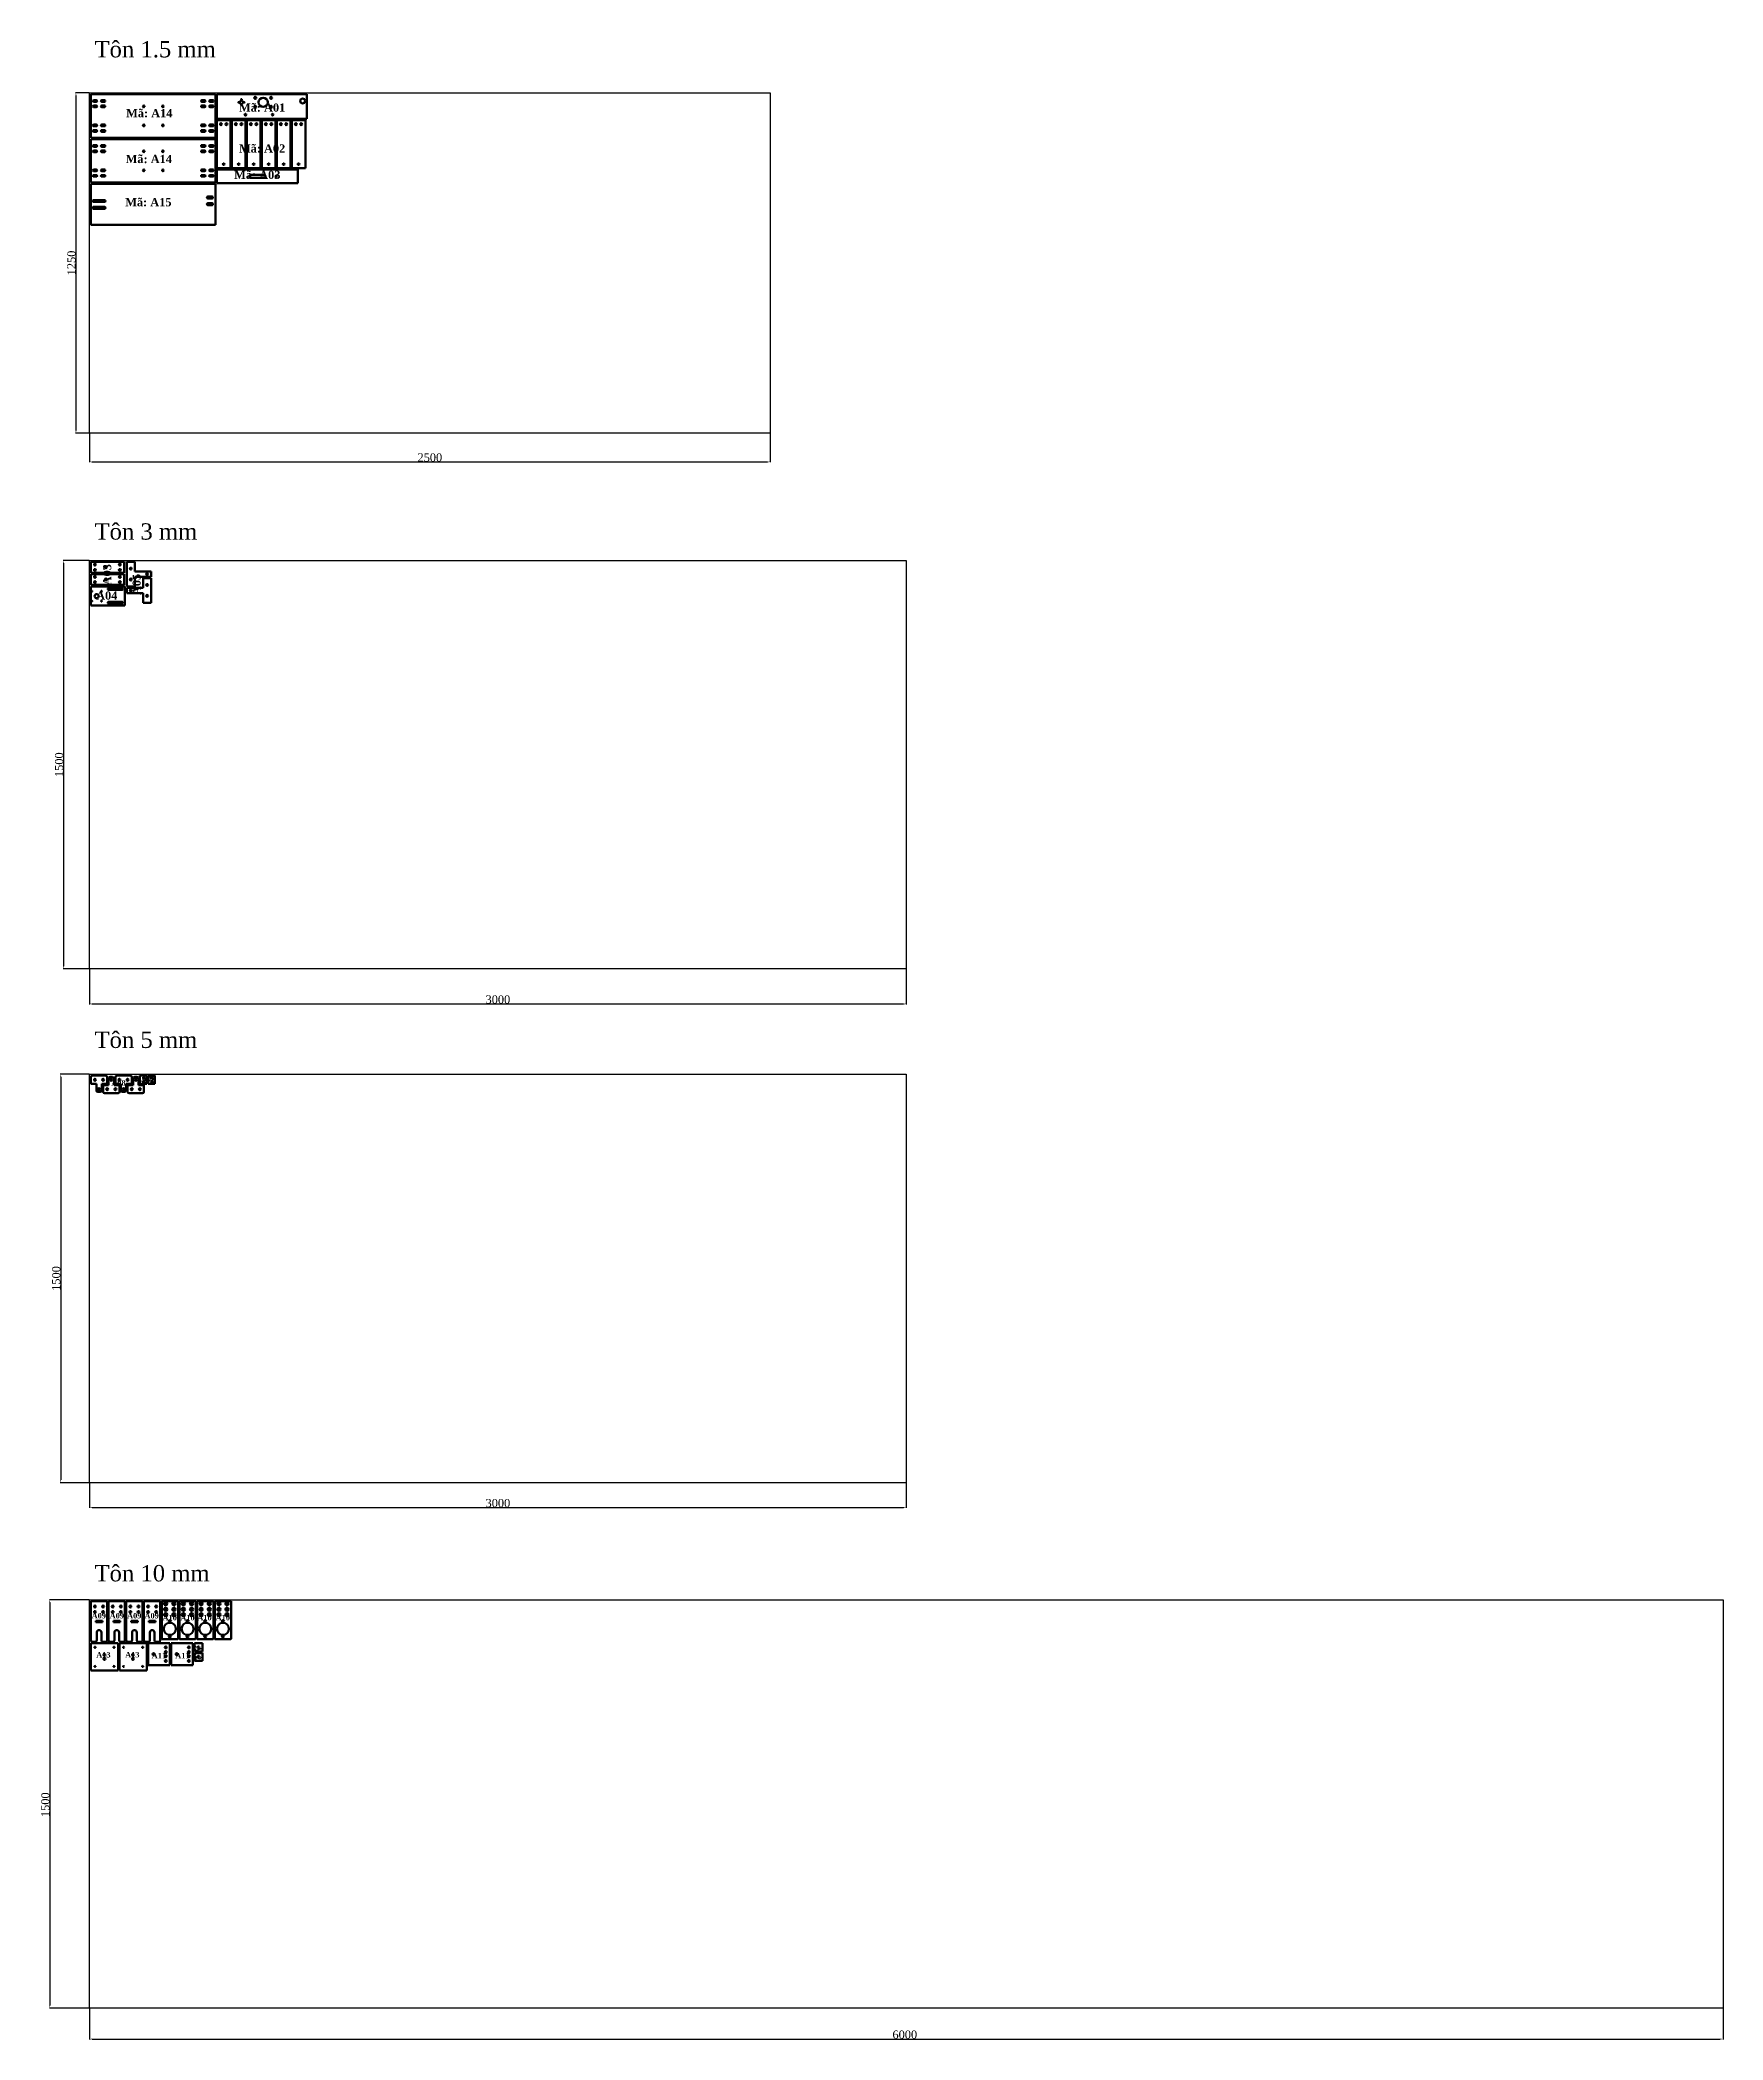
# Model space of a CAD drawing. Header units: millimetres. Extents: x 65701 to 102701, y 867 to 14603.
# Drawn here: x 68301 to 74482, y 867 to 8213 of the extents above; entities that cross this region are included whole.
import ezdxf

# ---------------------------------------------------------------- set-up
doc = ezdxf.new("R2010")
doc.units = ezdxf.units.MM
doc.header["$LTSCALE"] = 2
doc.layers.add('Visible (ISO)', color=7, linetype='Continuous', lineweight=50)
doc.styles.add('CO CHU 30', font='times.ttf', dxfattribs={"height": 30})
doc.dimstyles.new('SCALE 1 1', dxfattribs={"dimtxt": 30, "dimasz": 10, "dimexe": 1.5, "dimexo": 1, "dimgap": 1, "dimtad": 1, "dimtoh": 1, "dimzin": 12, "dimtxsty": 'CO CHU 30', "dimcen": 2.5, "dimclrd": 5, "dimclre": 5, "dimclrt": 1, "dimadec": 0, "dimazin": 3, "dimtfac": 1, "dimtmove": 0, "dimatfit": 3, "dimfxl": 1, "dimarcsym": 0})

msp = doc.modelspace()

# ---------------------------------------------------------------- texts
at = {"style": 'CO CHU 30'}
for s, width, gutter_width, insert, char_height, attachment_point in [('{\\fTimes New Roman|b0|i0|c163|p18;\\C1;Tôn 1.5 mm}', 903.67131, 150, (68500.77, 8208.799), 60, 1), ('{\\fTimes New Roman|b1|i0|c163|p18;\\C5;Mã: \\C1;A14}', 510.25549, 100, (68702.007, 7943.531), 30, 5), ('{\\fTimes New Roman|b1|i0|c163|p18;\\C5;Mã: \\C1;A01}', 510.25549, 100, (69116.479, 7964.022), 30, 5), ('{\\fTimes New Roman|b1|i0|c163|p18;\\C5;Mã: \\C1;A14}', 510.25549, 100, (68700.339, 7775.238), 30, 5), ('{\\fTimes New Roman|b1|i0|c163|p18;\\C5;Mã: \\C1;A02}', 510.25549, 100, (69116.479, 7813.878), 30, 5), ('{\\fTimes New Roman|b1|i0|c163|p18;\\C5;Mã: \\C1;A03}', 510.25549, 100, (69098.705, 7717.038), 30, 5), ('{\\fTimes New Roman|b1|i0|c163|p18;\\C5;Mã: \\C1;A15}', 510.25549, 100, (68698.682, 7616.482), 30, 5), ('{\\fTimes New Roman|b0|i0|c163|p18;\\C1;Tôn 3 mm}', 903.67131, 150, (68500.77, 6437.576), 60, 1), ('{\\fTimes New Roman|b1|i0|c163|p18;\\C1;A04}', 510.25549, 100, (68545.744, 6172.127), 30, 5), ('{\\fTimes New Roman|b0|i0|c163|p18;\\C1;Tôn 5 mm}', 903.67131, 150, (68500.77, 4570.591), 60, 1), ('{\\fTimes New Roman|b1|i0|c163|p18;\\C1;A07}', 510.25549, 100, (68697.496, 4396.951), 20, 5), ('{\\fTimes New Roman|b1|i0|c163|p18;\\C1;A08}', 510.25549, 100, (68588.757, 4381.936), 20, 5), ('{\\fTimes New Roman|b0|i0|c163|p18;\\C1;Tôn 10 mm}', 903.67131, 150, (68500.77, 2611.393), 60, 1), ('{\\fTimes New Roman|b1|i0|c163|p18;\\C1;A09}', 510.25549, 100, (68516.578, 2425.163), 20, 5), ('{\\fTimes New Roman|b1|i0|c163|p18;\\C1;A09}', 510.25549, 100, (68582.837, 2425.163), 20, 5), ('{\\fTimes New Roman|b1|i0|c163|p18;\\C1;A09}', 510.25549, 100, (68646.784, 2425.163), 20, 5), ('{\\fTimes New Roman|b1|i0|c163|p18;\\C1;A09}', 510.25549, 100, (68710.731, 2425.163), 20, 5), ('{\\fTimes New Roman|b1|i0|c163|p18;\\C1;A10}', 510.25549, 100, (68776.994, 2418.178), 20, 5), ('{\\fTimes New Roman|b1|i0|c163|p18;\\C1;A10}', 510.25549, 100, (68842.328, 2418.178), 20, 5), ('{\\fTimes New Roman|b1|i0|c163|p18;\\C1;A10}', 510.25549, 100, (68904.9, 2418.178), 20, 5), ('{\\fTimes New Roman|b1|i0|c163|p18;\\C1;A10}', 510.25549, 100, (68972.074, 2418.178), 20, 5), ('{\\fTimes New Roman|b1|i0|c163|p18;\\C1;A13}', 510.25549, 100, (68533.497, 2281.571), 20, 5), ('{\\fTimes New Roman|b1|i0|c163|p18;\\C1;A13}', 510.25549, 100, (68639.694, 2282.178), 20, 5), ('{\\fTimes New Roman|b1|i0|c163|p18;\\C1;A11}', 510.25549, 100, (68737.259, 2278.38), 20, 5), ('{\\fTimes New Roman|b1|i0|c163|p18;\\C1;A11}', 510.25549, 100, (68823.609, 2278.38), 20, 5)]:
    msp.add_mtext_dynamic_manual_height_columns(s, width=width, gutter_width=gutter_width, heights=[0], dxfattribs=dict(at, insert=insert, char_height=char_height, attachment_point=attachment_point))
at = {"attachment_point": 5, "style": 'CO CHU 30'}
for s, insert, char_height, rotation in [('{\\fTimes New Roman|b1|i0|c163|p18;\\C5; \\C1;A03}', (68547.229, 6242.997), 30, 90), ('{\\fTimes New Roman|b1|i0|c163|p18;\\C5; \\C1;A05}', (68655.533, 6207.154), 30, 90), ('{\\fTimes New Roman|b1|i0|c163|p18;\\C1;A12}', (68882.496, 2289.109), 20, 270)]:
    msp.add_mtext_dynamic_manual_height_columns(s, width=510.25549, gutter_width=100, heights=[0], dxfattribs=dict(at, insert=insert, char_height=char_height, rotation=rotation))

# ---------------------------------------------------------------- blocks, each defined once
blk = doc.blocks.new('*D87')
at = {"color": 5, "lineweight": -2, "transparency": 16777216}
for p, q in [((68481.5, 8018.7), (68431, 8018.7)), ((68432.5, 8008.7), (68432.5, 6778.7)), ((68481.5, 6768.7), (68431, 6768.7))]:
    blk.add_line(p, q, dxfattribs=at)
at = {"color": 5, "transparency": 16777216}
for points in [[(68430.8, 8008.7), (68434.2, 8008.7), (68432.5, 8018.7)], [(68430.8, 6778.7), (68434.2, 6778.7), (68432.5, 6768.7)]]:
    blk.add_solid(points, dxfattribs=at)
at = {"layer": 'Defpoints', "color": 0, "transparency": 16777216}
for p in [(68482.5, 8018.7), (68432.5, 6768.7), (68482.5, 6768.7)]:
    blk.add_point(p, dxfattribs=at)
at = {"color": 1, "transparency": 16777216, "insert": (68416.2, 7393.7), "char_height": 30, "attachment_point": 5, "rotation": 90, "style": 'CO CHU 30'}
blk.add_mtext('1250', dxfattribs=at)
blk = doc.blocks.new('*D88')
at = {"color": 5, "lineweight": -2, "transparency": 16777216}
for p, q in [((68482.5, 6767.7), (68482.5, 6661.5)), ((70982.5, 6767.7), (70982.5, 6661.5)), ((68492.5, 6663), (70972.5, 6663))]:
    blk.add_line(p, q, dxfattribs=at)
at = {"color": 5, "transparency": 16777216}
for points in [[(68492.5, 6664.6), (68492.5, 6661.3), (68482.5, 6663)], [(70972.5, 6664.6), (70972.5, 6661.3), (70982.5, 6663)]]:
    blk.add_solid(points, dxfattribs=at)
at = {"layer": 'Defpoints', "color": 0, "transparency": 16777216}
for p in [(68482.5, 6768.7), (70982.5, 6768.7), (70982.5, 6663)]:
    blk.add_point(p, dxfattribs=at)
at = {"color": 1, "transparency": 16777216, "insert": (69732.5, 6679.2), "char_height": 30, "attachment_point": 5, "style": 'CO CHU 30'}
blk.add_mtext('2500', dxfattribs=at)
blk = doc.blocks.new('5')
at = {"layer": 'Visible (ISO)'}
for p, q in [((66673.9, 12309.8), (66673.9, 12219.4)), ((66673.9, 12309.8), (67003.9, 12309.8)), ((67003.9, 12309.8), (67003.9, 12219.4)), ((66673.9, 12219.4), (67003.9, 12219.4))]:
    blk.add_line(p, q, dxfattribs=at)
for centre, radius in [((66753.9, 12279.8), 1.5), ((66763.9, 12279.8), 6.25), ((66763.9, 12289.8), 1.5), ((66763.9, 12269.8), 1.5), ((66773.9, 12279.8), 1.5), ((66814.9, 12296.3), 3.75), ((66814.9, 12263.3), 3.75), ((66843.9, 12279.8), 17), ((66872.9, 12296.3), 3.75), ((66872.9, 12263.3), 3.75), ((66988.9, 12284.8), 9), ((66778.9, 12234.4), 3.25), ((66878.9, 12234.4), 3.25)]:
    blk.add_circle(centre, radius, dxfattribs=at)
blk = doc.blocks.new('6')
at = {"layer": 'Visible (ISO)'}
for p, q in [((66607.2, 12147.5), (66430.4, 12147.5)), ((66430.4, 12147.5), (66430.4, 12097.5)), ((66607.2, 12097.5), (66607.2, 12147.5)), ((66430.4, 12097.5), (66607.2, 12097.5))]:
    blk.add_line(p, q, dxfattribs=at)
for centre, radius in [((66445.4, 12132.5), 3.5), ((66592.2, 12122.5), 3), ((66445.4, 12112.5), 3.5)]:
    blk.add_circle(centre, radius, dxfattribs=at)
blk = doc.blocks.new('*U89')
at = {"rotation": 270}
blk.add_blockref('6', (-12122.5, 66518.8), dxfattribs=at)
blk = doc.blocks.new('*U90')
at = {"color": 0, "linetype": 'ByBlock', "lineweight": -2, "transparency": 16777216}
for p in [(0, 0), (55, 0), (110, 0), (165, 0), (220, 0), (275, 0)]:
    blk.add_blockref('*U89', p, dxfattribs=at)
blk = doc.blocks.new('*D91')
at = {"color": 5, "lineweight": -2, "transparency": 16777216}
for p, q in [((68481.5, 6301), (68385.7, 6301)), ((68387.2, 6291), (68387.2, 4811)), ((68481.5, 4801), (68385.7, 4801))]:
    blk.add_line(p, q, dxfattribs=at)
at = {"color": 5, "transparency": 16777216}
for points in [[(68385.5, 6291), (68388.8, 6291), (68387.2, 6301)], [(68385.5, 4811), (68388.8, 4811), (68387.2, 4801)]]:
    blk.add_solid(points, dxfattribs=at)
at = {"layer": 'Defpoints', "color": 0, "transparency": 16777216}
for p in [(68482.5, 6301), (68387.2, 4801), (68482.5, 4801)]:
    blk.add_point(p, dxfattribs=at)
at = {"color": 1, "transparency": 16777216, "insert": (68370.9, 5551), "char_height": 30, "attachment_point": 5, "rotation": 90, "style": 'CO CHU 30'}
blk.add_mtext('1500', dxfattribs=at)
blk = doc.blocks.new('*D92')
at = {"color": 5, "lineweight": -2, "transparency": 16777216}
for p, q in [((68482.5, 4800), (68482.5, 4670.7)), ((71482.5, 4800), (71482.5, 4670.7)), ((68492.5, 4672.2), (71472.5, 4672.2))]:
    blk.add_line(p, q, dxfattribs=at)
at = {"color": 5, "transparency": 16777216}
for points in [[(68492.5, 4673.9), (68492.5, 4670.6), (68482.5, 4672.2)], [(71472.5, 4673.9), (71472.5, 4670.6), (71482.5, 4672.2)]]:
    blk.add_solid(points, dxfattribs=at)
at = {"layer": 'Defpoints', "color": 0, "transparency": 16777216}
for p in [(68482.5, 4801), (71482.5, 4801), (71482.5, 4672.2)]:
    blk.add_point(p, dxfattribs=at)
at = {"color": 1, "transparency": 16777216, "insert": (69982.5, 4688.5), "char_height": 30, "attachment_point": 5, "style": 'CO CHU 30'}
blk.add_mtext('3000', dxfattribs=at)
blk = doc.blocks.new('11')
at = {"layer": 'Visible (ISO)'}
for p, q in [((66486.7, 11881.3), (66486.7, 11931.3)), ((66486.7, 11931.3), (66783.5, 11931.3)), ((66610.1, 11911.8), (66660.1, 11911.8)), ((66660.1, 11900.8), (66610.1, 11900.8)), ((66783.5, 11931.3), (66783.5, 11881.3)), ((66783.5, 11881.3), (66486.7, 11881.3))]:
    blk.add_line(p, q, dxfattribs=at)
blk.add_circle((66565.1, 11906.3), 3, dxfattribs=at)
for centre, start, end in [((66610.1, 11906.3), 90, 270), ((66660.1, 11906.3), 270, 90)]:
    blk.add_arc(centre, 5.5, start, end, dxfattribs=at)
blk = doc.blocks.new('8')
at = {"layer": 'Visible (ISO)'}
for p, q in [((66435.6, 12218.6), (66557.2, 12218.6)), ((66435.6, 12178.6), (66435.6, 12218.6)), ((66557.2, 12218.6), (66557.2, 12178.6)), ((66557.2, 12178.6), (66435.6, 12178.6))]:
    blk.add_line(p, q, dxfattribs=at)
for centre in [(66450.6, 12208.6), (66490.4, 12198.6), (66542.2, 12208.6), (66450.6, 12188.6), (66542.2, 12188.6)]:
    blk.add_circle(centre, 3.5, dxfattribs=at)
blk = doc.blocks.new('9')
at = {"layer": 'Visible (ISO)'}
for p, q in [((66473.3, 12031.2), (66473.3, 12061.2)), ((66473.3, 12061.2), (66563.3, 12061.2)), ((66563.3, 12061.2), (66563.3, 12031.2)), ((66508.3, 12031.2), (66473.3, 12031.2)), ((66508.3, 11971.2), (66508.3, 12031.2)), ((66563.3, 12031.2), (66528.3, 12031.2)), ((66528.3, 12031.2), (66528.3, 11971.2)), ((66528.3, 11971.2), (66508.3, 11971.2))]:
    blk.add_line(p, q, dxfattribs=at)
for centre in [(66498.3, 12046.2), (66538.3, 12046.2), (66518.3, 11986.2)]:
    blk.add_circle(centre, 3.5, dxfattribs=at)
blk = doc.blocks.new('10')
at = {"layer": 'Visible (ISO)'}
for p, q in [((66229.8, 11853.6), (66354.6, 11853.6)), ((66229.8, 11783.6), (66229.8, 11853.6)), ((66294.6, 11846.6), (66344.6, 11846.6)), ((66344.6, 11840.6), (66294.6, 11840.6)), ((66354.6, 11853.6), (66354.6, 11783.6)), ((66354.6, 11783.6), (66229.8, 11783.6)), ((66294.6, 11796.6), (66344.6, 11796.6)), ((66344.6, 11790.6), (66294.6, 11790.6))]:
    blk.add_line(p, q, dxfattribs=at)
for centre, radius in [((66232.8, 11835.6), 1.62), ((66268.8, 11835.6), 1.62), ((66232.8, 11799.6), 1.62), ((66250.8, 11817.6), 7.5), ((66268.8, 11799.6), 1.62)]:
    blk.add_circle(centre, radius, dxfattribs=at)
for centre, start, end in [((66294.6, 11843.6), 90, 270), ((66344.6, 11843.6), 270, 90), ((66294.6, 11793.6), 90, 270), ((66344.6, 11793.6), 270, 90)]:
    blk.add_arc(centre, 3, start, end, dxfattribs=at)
blk = doc.blocks.new('*D93')
at = {"color": 5, "lineweight": -2, "transparency": 16777216}
for p, q in [((68481.5, 4413.9), (68375, 4413.9)), ((68376.5, 4403.9), (68376.5, 2923.9)), ((68481.5, 2913.9), (68375, 2913.9))]:
    blk.add_line(p, q, dxfattribs=at)
at = {"color": 5, "transparency": 16777216}
for points in [[(68374.8, 4403.9), (68378.2, 4403.9), (68376.5, 4413.9)], [(68374.8, 2923.9), (68378.2, 2923.9), (68376.5, 2913.9)]]:
    blk.add_solid(points, dxfattribs=at)
at = {"layer": 'Defpoints', "color": 0, "transparency": 16777216}
for p in [(68482.5, 4413.9), (68376.5, 2913.9), (68482.5, 2913.9)]:
    blk.add_point(p, dxfattribs=at)
at = {"color": 1, "transparency": 16777216, "insert": (68360.2, 3663.9), "char_height": 30, "attachment_point": 5, "rotation": 90, "style": 'CO CHU 30'}
blk.add_mtext('1500', dxfattribs=at)
blk = doc.blocks.new('*D94')
at = {"color": 5, "lineweight": -2, "transparency": 16777216}
for p, q in [((68482.5, 2912.9), (68482.5, 2821)), ((71482.5, 2912.9), (71482.5, 2821)), ((68492.5, 2822.5), (71472.5, 2822.5))]:
    blk.add_line(p, q, dxfattribs=at)
at = {"color": 5, "transparency": 16777216}
for points in [[(68492.5, 2824.2), (68492.5, 2820.8), (68482.5, 2822.5)], [(71472.5, 2824.2), (71472.5, 2820.8), (71482.5, 2822.5)]]:
    blk.add_solid(points, dxfattribs=at)
at = {"layer": 'Defpoints', "color": 0, "transparency": 16777216}
for p in [(68482.5, 2913.9), (71482.5, 2913.9), (71482.5, 2822.5)]:
    blk.add_point(p, dxfattribs=at)
at = {"color": 1, "transparency": 16777216, "insert": (69982.5, 2838.8), "char_height": 30, "attachment_point": 5, "style": 'CO CHU 30'}
blk.add_mtext('3000', dxfattribs=at)
blk = doc.blocks.new('12')
at = {"layer": 'Visible (ISO)'}
for p, q in [((66240, 11947.7), (66240, 11917.7)), ((66265, 11947.7), (66240, 11947.7)), ((66240, 11917.7), (66265, 11917.7)), ((66265, 11917.7), (66265, 11947.7))]:
    blk.add_line(p, q, dxfattribs=at)
for centre in [(66255, 11940.2), (66255, 11925.2)]:
    blk.add_circle(centre, 3.5, dxfattribs=at)
blk = doc.blocks.new('13')
at = {"layer": 'Visible (ISO)'}
for p, q in [((66485.8, 11806.9), (66485.8, 11831.9)), ((66490.8, 11836.9), (66540.8, 11836.9)), ((66545.8, 11831.9), (66545.8, 11806.9)), ((66485.8, 11806.9), (66505.8, 11806.9)), ((66505.8, 11806.9), (66505.8, 11782.9)), ((66519.8, 11776.9), (66511.8, 11776.9)), ((66525.8, 11782.9), (66525.8, 11806.9)), ((66525.8, 11806.9), (66545.8, 11806.9))]:
    blk.add_line(p, q, dxfattribs=at)
for centre, radius in [((66500.8, 11821.9), 3.5), ((66515.8, 11786.9), 4), ((66530.8, 11821.9), 3.5)]:
    blk.add_circle(centre, radius, dxfattribs=at)
for centre, radius, start, end in [((66490.8, 11831.9), 5, 90, 180), ((66540.8, 11831.9), 5, 0, 90), ((66511.8, 11782.9), 6, 180, 270), ((66519.8, 11782.9), 6, 270, 0)]:
    blk.add_arc(centre, radius, start, end, dxfattribs=at)
blk = doc.blocks.new('*D95')
at = {"color": 5, "lineweight": -2, "transparency": 16777216}
for p, q in [((68481.5, 2484.1), (68335, 2484.1)), ((68336.5, 2474.1), (68336.5, 994.1)), ((68481.5, 984.1), (68335, 984.1))]:
    blk.add_line(p, q, dxfattribs=at)
at = {"color": 5, "transparency": 16777216}
for points in [[(68334.8, 2474.1), (68338.1, 2474.1), (68336.5, 2484.1)], [(68334.8, 994.1), (68338.1, 994.1), (68336.5, 984.1)]]:
    blk.add_solid(points, dxfattribs=at)
at = {"layer": 'Defpoints', "color": 0, "transparency": 16777216}
for p in [(68482.5, 2484.1), (68336.5, 984.1), (68482.5, 984.1)]:
    blk.add_point(p, dxfattribs=at)
at = {"color": 1, "transparency": 16777216, "insert": (68320.2, 1731.2), "char_height": 30, "attachment_point": 5, "rotation": 90, "style": 'CO CHU 30'}
blk.add_mtext('1500', dxfattribs=at)
blk = doc.blocks.new('*D96')
at = {"color": 5, "lineweight": -2, "transparency": 16777216}
for p, q in [((68482.5, 983.1), (68482.5, 868.9)), ((74482.5, 983.1), (74482.5, 868.9)), ((68492.5, 870.4), (74472.5, 870.4))]:
    blk.add_line(p, q, dxfattribs=at)
at = {"color": 5, "transparency": 16777216}
for points in [[(68492.5, 872.1), (68492.5, 868.8), (68482.5, 870.4)], [(74472.5, 872.1), (74472.5, 868.8), (74482.5, 870.4)]]:
    blk.add_solid(points, dxfattribs=at)
at = {"layer": 'Defpoints', "color": 0, "transparency": 16777216}
for p in [(68482.5, 984.1), (74482.5, 984.1), (74482.5, 870.4)]:
    blk.add_point(p, dxfattribs=at)
at = {"color": 1, "transparency": 16777216, "insert": (71477.1, 886.7), "char_height": 30, "attachment_point": 5, "style": 'CO CHU 30'}
blk.add_mtext('6000', dxfattribs=at)
blk = doc.blocks.new('3')
at = {"layer": 'Visible (ISO)'}
for p, q in [((66312.8, 11970.2), (66312.8, 11890.2)), ((66392.8, 11970.2), (66312.8, 11970.2)), ((66392.8, 11890.2), (66392.8, 11970.2)), ((66312.8, 11890.2), (66392.8, 11890.2))]:
    blk.add_line(p, q, dxfattribs=at)
for centre in [(66332.8, 11930.2), (66377.8, 11955.2), (66377.8, 11937.7), (66377.8, 11922.7), (66377.8, 11905.2)]:
    blk.add_circle(centre, 3.5, dxfattribs=at)
blk = doc.blocks.new('14')
at = {"layer": 'Visible (ISO)'}
for p, q in [((91710.8, 13358), (91710.8, 13258)), ((91810.8, 13358), (91710.8, 13358)), ((91810.8, 13258), (91810.8, 13358)), ((91710.8, 13258), (91810.8, 13258))]:
    blk.add_line(p, q, dxfattribs=at)
for centre, radius in [((91725.8, 13343), 2.07), ((91760.3, 13315.5), 3.5), ((91760.3, 13300.5), 3.5), ((91795.8, 13343), 2.07), ((91725.8, 13273), 2.07), ((91795.8, 13273), 2.07)]:
    blk.add_circle(centre, radius, dxfattribs=at)
blk = doc.blocks.new('1')
at = {"layer": 'Visible (ISO)'}
for p, q in [((68800.8, 14102.9), (68860.8, 14102.9)), ((68800.8, 13958.9), (68800.8, 14102.9)), ((68818.8, 14030.9), (68842.8, 14030.9)), ((68818.8, 14024.9), (68818.8, 14030.9)), ((68842.8, 14030.9), (68842.8, 14024.9)), ((68860.8, 14102.9), (68860.8, 13958.9)), ((68842.8, 14024.9), (68818.8, 14024.9)), ((68822.3, 13958.9), (68822.3, 13987.9)), ((68839.3, 13987.9), (68839.3, 13958.9)), ((68816.3, 13952.9), (68806.8, 13952.9)), ((68854.8, 13952.9), (68845.3, 13952.9))]:
    blk.add_line(p, q, dxfattribs=at)
for centre in [(68815.8, 14082.9), (68815.8, 14062.9), (68845.8, 14082.9), (68845.8, 14062.9)]:
    blk.add_circle(centre, 3.5, dxfattribs=at)
for centre, radius, start, end in [((68806.8, 13958.9), 6, 180, 270), ((68816.3, 13958.9), 6, 270, 0), ((68830.8, 13987.9), 8.5, 0, 180), ((68845.3, 13958.9), 6, 180, 270), ((68854.8, 13958.9), 6, 270, 0)]:
    blk.add_arc(centre, radius, start, end, dxfattribs=at)
blk = doc.blocks.new('*U97')
blk.add_blockref('1', (-68830.8, -14027.9))
blk = doc.blocks.new('*U98')
at = {"color": 0, "linetype": 'ByBlock', "lineweight": -2, "transparency": 16777216}
for p in [(0, 0), (65, 0), (130, 0), (195, 0)]:
    blk.add_blockref('*U97', p, dxfattribs=at)
blk = doc.blocks.new('2')
at = {"layer": 'Visible (ISO)'}
for p, q in [((66301.4, 12120.8), (66241.4, 12120.8)), ((66241.4, 11982.8), (66241.4, 12120.8)), ((66301.4, 12120.8), (66301.4, 11982.8)), ((66243.4, 11980.8), (66299.4, 11980.8))]:
    blk.add_line(p, q, dxfattribs=at)
for centre, radius in [((66256.4, 12110.8), 6), ((66256.4, 12090.8), 6), ((66256.4, 12070.8), 6), ((66256.4, 12110.8), 3.5), ((66256.4, 12090.8), 3.5), ((66256.4, 12070.8), 3.5), ((66271.4, 12046.8), 3.75), ((66286.4, 12110.8), 6), ((66286.4, 12090.8), 6), ((66286.4, 12070.8), 6), ((66286.4, 12110.8), 3.5), ((66286.4, 12090.8), 3.5), ((66286.4, 12070.8), 3.5), ((66271.4, 12018.8), 22), ((66271.4, 11990.8), 3.75)]:
    blk.add_circle(centre, radius, dxfattribs=at)
for centre, start, end in [((66243.4, 11982.8), 180, 270), ((66299.4, 11982.8), 270, 0)]:
    blk.add_arc(centre, 2, start, end, dxfattribs=at)
blk = doc.blocks.new('*U99')
blk.add_blockref('2', (-66271.4, -12050.8))
blk = doc.blocks.new('*U100')
at = {"color": 0, "linetype": 'ByBlock', "lineweight": -2, "transparency": 16777216}
for p in [(0, 0), (65, 0), (130, 0), (195, 0)]:
    blk.add_blockref('*U99', p, dxfattribs=at)
blk = doc.blocks.new('4')
at = {"layer": 'Visible (ISO)'}
for p, q in [((66431.1, 12286.1), (66431.1, 12256.1)), ((66461.1, 12286.1), (66431.1, 12286.1)), ((66461.1, 12256.1), (66461.1, 12286.1)), ((66431.1, 12256.1), (66461.1, 12256.1))]:
    blk.add_line(p, q, dxfattribs=at)
blk.add_circle((66446.1, 12271.1), 3.5, dxfattribs=at)
blk = doc.blocks.new('15')
at = {"layer": 'Visible (ISO)'}
for p, q in [((67786.8, 14342.6), (67329, 14342.6)), ((67329, 14182.6), (67329, 14342.6)), ((67786.8, 14342.6), (67786.8, 14182.6)), ((67339, 14320.6), (67349, 14320.6)), ((67349, 14314.6), (67339, 14314.6)), ((67339, 14300.6), (67349, 14300.6)), ((67349, 14294.6), (67339, 14294.6)), ((67369, 14320.6), (67379, 14320.6)), ((67379, 14314.6), (67369, 14314.6)), ((67369, 14300.6), (67379, 14300.6)), ((67379, 14294.6), (67369, 14294.6)), ((67736.8, 14320.6), (67746.8, 14320.6)), ((67746.8, 14314.6), (67736.8, 14314.6)), ((67736.8, 14300.6), (67746.8, 14300.6)), ((67746.8, 14294.6), (67736.8, 14294.6)), ((67766.8, 14320.6), (67776.8, 14320.6)), ((67776.8, 14314.6), (67766.8, 14314.6)), ((67766.8, 14300.6), (67776.8, 14300.6)), ((67776.8, 14294.6), (67766.8, 14294.6)), ((67329, 14182.6), (67786.8, 14182.6)), ((67339, 14230.6), (67349, 14230.6)), ((67349, 14224.6), (67339, 14224.6)), ((67339, 14210.6), (67349, 14210.6)), ((67349, 14204.6), (67339, 14204.6)), ((67369, 14230.6), (67379, 14230.6)), ((67379, 14224.6), (67369, 14224.6)), ((67369, 14210.6), (67379, 14210.6)), ((67379, 14204.6), (67369, 14204.6)), ((67736.8, 14230.6), (67746.8, 14230.6)), ((67746.8, 14224.6), (67736.8, 14224.6)), ((67736.8, 14210.6), (67746.8, 14210.6)), ((67746.8, 14204.6), (67736.8, 14204.6)), ((67766.8, 14230.6), (67776.8, 14230.6)), ((67776.8, 14224.6), (67766.8, 14224.6)), ((67766.8, 14210.6), (67776.8, 14210.6)), ((67776.8, 14204.6), (67766.8, 14204.6))]:
    blk.add_line(p, q, dxfattribs=at)
for centre in [(67523.4, 14297.6), (67593.4, 14297.6), (67523.4, 14227.6), (67593.4, 14227.6)]:
    blk.add_circle(centre, 3, dxfattribs=at)
for centre, start, end in [((67339, 14317.6), 90, 270), ((67339, 14297.6), 90, 270), ((67349, 14317.6), 270, 90), ((67349, 14297.6), 270, 90), ((67369, 14317.6), 90, 270), ((67369, 14297.6), 90, 270), ((67379, 14317.6), 270, 90), ((67379, 14297.6), 270, 90), ((67736.8, 14317.6), 90, 270), ((67736.8, 14297.6), 90, 270), ((67746.8, 14317.6), 270, 90), ((67746.8, 14297.6), 270, 90), ((67766.8, 14317.6), 90, 270), ((67766.8, 14297.6), 90, 270), ((67776.8, 14317.6), 270, 90), ((67776.8, 14297.6), 270, 90), ((67339, 14227.6), 90, 270), ((67339, 14207.6), 90, 270), ((67349, 14227.6), 270, 90), ((67349, 14207.6), 270, 90), ((67369, 14227.6), 90, 270), ((67369, 14207.6), 90, 270), ((67379, 14227.6), 270, 90), ((67379, 14207.6), 270, 90), ((67736.8, 14227.6), 90, 270), ((67736.8, 14207.6), 90, 270), ((67746.8, 14227.6), 270, 90), ((67746.8, 14207.6), 270, 90), ((67766.8, 14227.6), 90, 270), ((67766.8, 14207.6), 90, 270), ((67776.8, 14227.6), 270, 90), ((67776.8, 14207.6), 270, 90)]:
    blk.add_arc(centre, 3, start, end, dxfattribs=at)
blk = doc.blocks.new('16')
at = {"layer": 'Visible (ISO)'}
for p, q in [((67876.3, 14403.8), (68333.7, 14403.8)), ((67876.3, 14253.8), (67876.3, 14403.8)), ((68333.7, 14253.8), (68333.7, 14403.8)), ((67886.3, 14344.8), (67926.3, 14344.8)), ((67926.3, 14337.8), (67886.3, 14337.8)), ((68306.2, 14357.8), (68321.2, 14357.8)), ((68321.2, 14350.8), (68306.2, 14350.8)), ((68306.2, 14332.8), (68321.2, 14332.8)), ((68321.2, 14325.8), (68306.2, 14325.8)), ((68333.7, 14253.8), (67876.3, 14253.8)), ((67886.3, 14319.8), (67926.3, 14319.8)), ((67926.3, 14312.8), (67886.3, 14312.8))]:
    blk.add_line(p, q, dxfattribs=at)
for centre, start, end in [((67886.3, 14341.3), 90, 270), ((67926.3, 14341.3), 270, 90), ((68306.2, 14354.3), 90, 270), ((68306.2, 14329.3), 90, 270), ((68321.2, 14354.3), 270, 90), ((68321.2, 14329.3), 270, 90), ((67886.3, 14316.3), 90, 270), ((67926.3, 14316.3), 270, 90)]:
    blk.add_arc(centre, 3.5, start, end, dxfattribs=at)

# ---------------------------------------------------------------- dimensions: what is measured, and where the dimension line sits
for base, p1, p2, picture, middle in [((68432.5, 6768.717), (68482.496, 8018.717), (68482.496, 6768.717), '*D87', (68416.241, 7393.717)), ((68387.166, 4800.958), (68482.496, 6300.958), (68482.496, 4800.958), '*D91', (68370.907, 5550.958)), ((68376.486, 2913.867), (68482.496, 4413.867), (68482.496, 2913.867), '*D93', (68360.227, 3663.867))]:
    dim = msp.add_linear_dim(base=base, p1=p1, p2=p2, angle=90, dimstyle='SCALE 1 1')
    dim.commit()
    dim.dimension.update_dxf_attribs({"geometry": picture, "text_midpoint": middle})
for base, p1, p2, picture, middle in [((70982.496, 6662.968), (68482.496, 6768.717), (70982.496, 6768.717), '*D88', (69732.496, 6679.228)), ((71482.496, 4672.241), (68482.496, 4800.958), (71482.496, 4800.958), '*D92', (69982.496, 4688.501)), ((71482.496, 2822.502), (68482.496, 2913.867), (71482.496, 2913.867), '*D94', (69982.496, 2838.762))]:
    dim = msp.add_linear_dim(base=base, p1=p1, p2=p2, dimstyle='SCALE 1 1')
    dim.commit()
    dim.dimension.update_dxf_attribs({"geometry": picture, "text_midpoint": middle})
dim = msp.add_linear_dim(base=(68336.464, 984.109), p1=(68482.496, 2484.109), p2=(68482.496, 984.109), angle=90, dimstyle='SCALE 1 1')
dim.commit()
dim.dimension.update_dxf_attribs({"geometry": '*D95', "text_midpoint": (68336.464, 1731.226), "dimtype": 160})
dim = msp.add_linear_dim(base=(74482.496, 870.443), p1=(68482.496, 984.109), p2=(74482.496, 984.109), dimstyle='SCALE 1 1')
dim.commit()
dim.dimension.update_dxf_attribs({"geometry": '*D96', "text_midpoint": (71477.085, 870.443), "dimtype": 160})

# ---------------------------------------------------------------- linework, layer by layer
for points in [[(68482.496, 8018.717), (70982.496, 8018.717), (70982.496, 6768.717), (68482.496, 6768.717)], [(68482.496, 6300.958), (71482.496, 6300.958), (71482.496, 4800.958), (68482.496, 4800.958)], [(68482.496, 4413.867), (71482.496, 4413.867), (71482.496, 2913.867), (68482.496, 2913.867)], [(68482.496, 2484.109), (74482.496, 2484.109), (74482.496, 984.109), (68482.496, 984.109)]]:
    msp.add_lwpolyline(points, close=True)

# ---------------------------------------------------------------- block references
for name, p in [('15', (1158.455, -6328.877)), ('5', (2276.388, -4296.106)), ('*U90', (68975.282, 7829.931)), ('15', (1158.455, -6493.877)), ('16', (611.148, -6720.115)), ('8', (2051.891, -5922.616)), ('8', (2051.891, -5967.616)), ('10', (2257.692, -5647.63)), ('13', (2001.723, -7428.078)), ('13', (2091.723, -7428.078)), ('12', (2427.461, -7538.847)), ('12', (2457.461, -7538.847)), ('*U98', (68517.496, 2404.109)), ('*U100', (68777.496, 2409.109)), ('14', (-23223.26, -11033.866)), ('14', (-23118.26, -11033.866)), ('3', (2384.713, -9646.061)), ('3', (2469.713, -9646.061)), ('4', (2436.356, -9962.007)), ('4', (2436.356, -9997.007))]:
    msp.add_blockref(name, p)
for name, p, rotation in [('11', (135733.817, 19617.881), 180), ('9', (80680.249, -60267.351), 89.99999999999999), ('9', (56647.946, 72709.266), 270), ('13', (135078.27, 16180.813), 180), ('13', (135168.27, 16180.813), 180)]:
    msp.add_blockref(name, p, dxfattribs=dict(rotation=rotation))

msp.set_redraw_order([(e.dxf.handle, doc.entitydb.next_handle()) for e in msp.query("TEXT MTEXT ATTDEF DIMENSION ARC_DIMENSION")])  # texts and dimensions are drawn at this point

doc.saveas('drawing.dxf')
